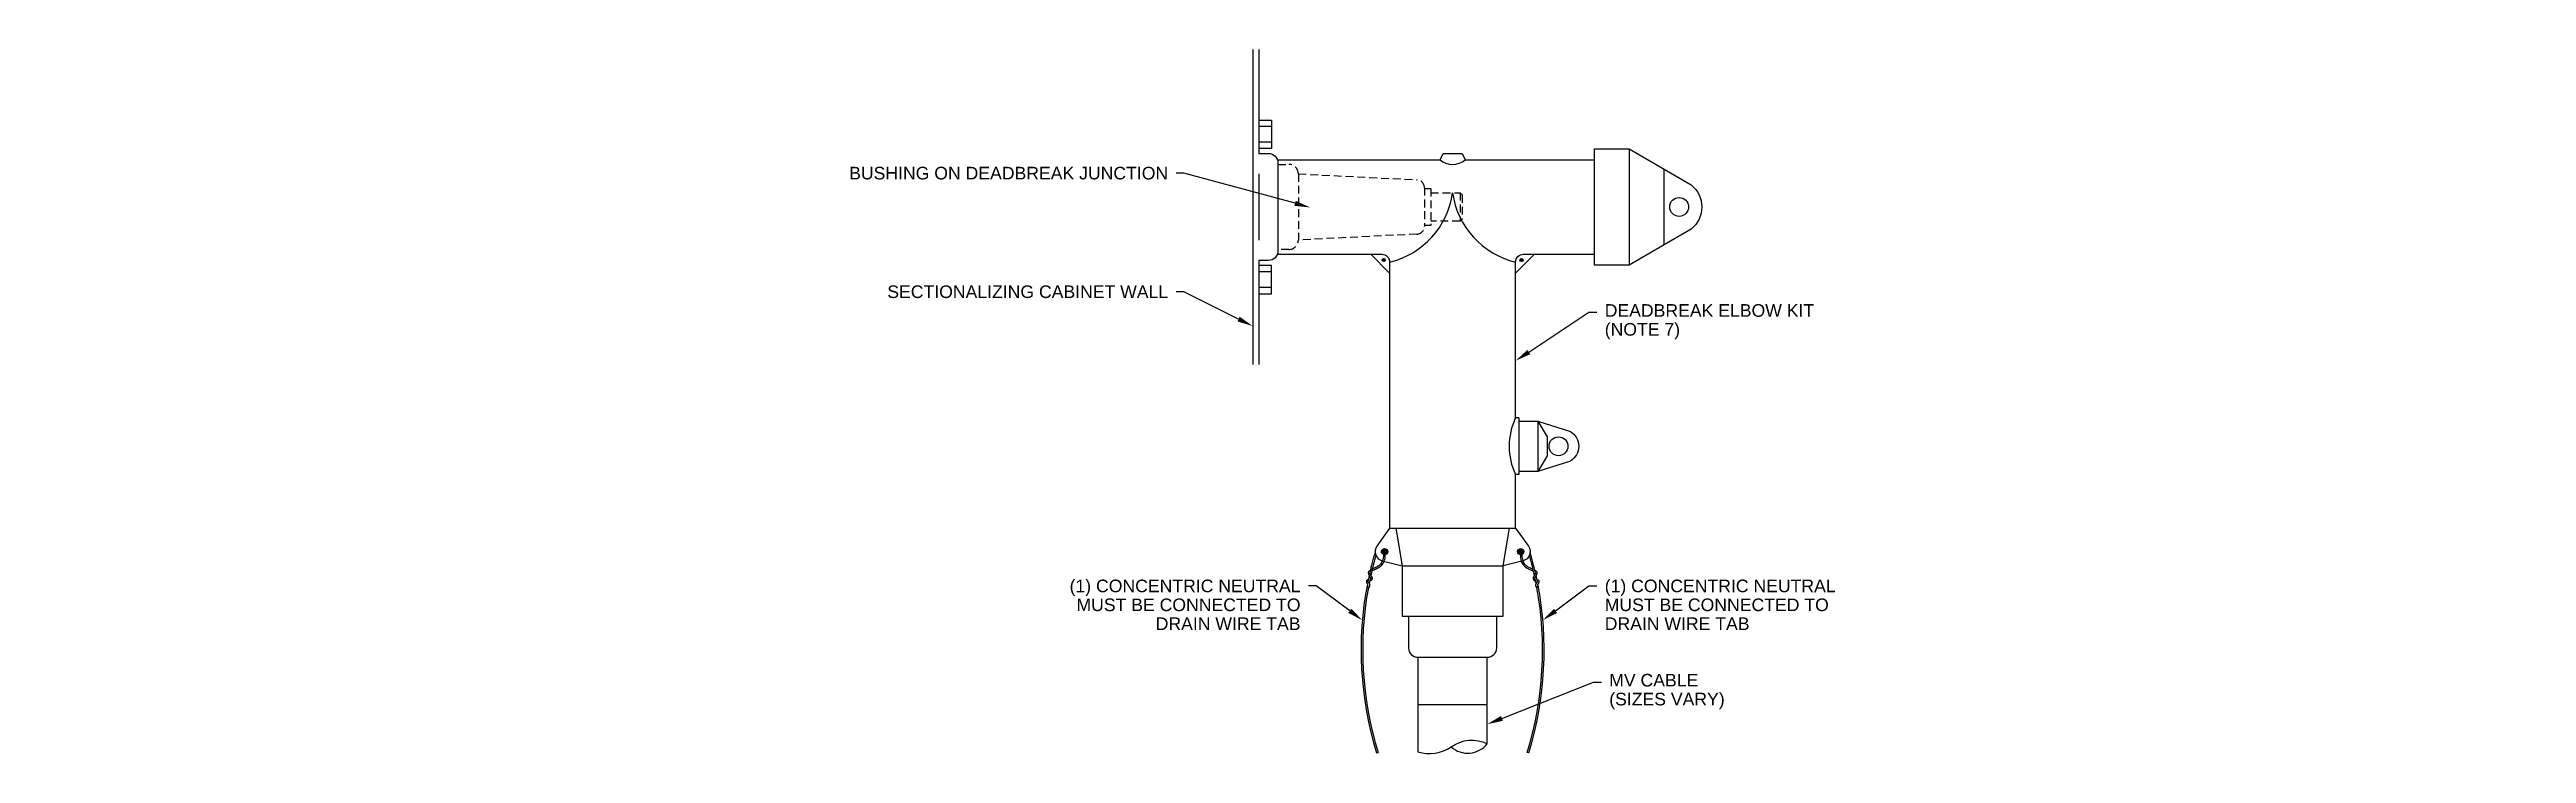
# Model space of a CAD drawing. Header units: feet. Extents: x -689 to 1837, y -511 to 1546.
# Drawn here: x 38.3 to 116.9, y -386.9 to -364.6 of the extents above; entities that cross this region are included whole.
import ezdxf
from ezdxf import colors
from ezdxf.entities.mleader import LeaderData, LeaderLine
from ezdxf.math import Vec2, Vec3

# ---------------------------------------------------------------- set-up
doc = ezdxf.new("R2010")
doc.units = ezdxf.units.FT
doc.header["$MEASUREMENT"] = 0
doc.linetypes.add('DASHED2', pattern=[0.375, 0.25, -0.125])
doc.layers.add('TEXT', color=1, linetype='Continuous')
doc.styles.add('NEI-A', font='arial.ttf')

msp = doc.modelspace()

# ---------------------------------------------------------------- hatches: boundary and pattern name
h = msp.add_hatch(color=256)
h.dxf.hatch_style = 1
edge = h.paths.add_edge_path()
edge.add_arc((80.6756, -371.24671), 0.05, 0, 360)
h = msp.add_hatch(color=256)
h.dxf.hatch_style = 1
edge = h.paths.add_edge_path()
edge.add_arc((85.04882, -371.24671), 0.05, 0, 360)
h = msp.add_hatch(color=256)
h.dxf.hatch_style = 1
edge = h.paths.add_edge_path()
edge.add_arc((80.70296, -380.50659), 0.1, 0, 360)
h = msp.add_hatch(color=256)
h.dxf.hatch_style = 1
edge = h.paths.add_edge_path()
edge.add_arc((85.02146, -380.50659), 0.1, 0, 360)

# ---------------------------------------------------------------- linework, layer by layer
msp.add_line((81.76221, -383.8601), (81.76221, -386.8601))
for points in [[(76.51833, -364.5601), (76.51833, -374.5601)], [(76.71833, -364.5601), (76.71833, -367.8601)], [(76.71833, -366.80466), (77.11833, -366.80466), (77.11833, -367.70466), (76.71833, -367.70466)], [(77.11833, -367.00466), (76.71833, -367.00466)], [(77.11833, -367.50466), (76.71833, -367.50466)], [(76.71833, -368.5101), (76.71833, -370.6101)], [(77.30117, -368.0601), (82.46221, -368.0601)], [(82.46221, -368.0601), (82.56221, -367.8601), (83.16221, -367.8601), (83.26221, -368.0601)], [(83.26221, -368.0601), (87.36833, -368.0601)], [(89.56833, -368.35345), (89.56833, -370.76676)], [(76.71833, -371.2601), (76.71833, -374.5601)], [(76.71833, -372.31554), (77.11833, -372.31554), (77.11833, -371.41554), (76.71833, -371.41554)], [(77.11833, -371.61554), (76.71833, -371.61554)], [(80.26221, -371.0601), (80.86221, -371.6601)], [(85.46221, -371.0601), (84.86221, -371.6601)], [(77.11833, -372.11554), (76.71833, -372.11554)], [(84.96221, -376.2601), (84.96221, -378.0601), (84.86221, -378.0601)], [(84.96221, -376.2601), (84.86221, -376.2601)], [(84.96221, -376.3601), (85.56221, -376.3601), (85.56221, -377.9601), (84.96221, -377.9601)], [(85.56221, -376.3601), (85.86221, -376.8601), (85.86221, -377.4601), (85.56221, -377.9601)], [(81.06221, -379.7601), (81.26221, -380.9601), (84.46221, -380.9601), (84.66221, -379.7601)], [(80.25216, -381.09435), (80.24944, -381.09619), (80.24067, -381.10215), (80.23188, -381.10831), (80.22329, -381.11467), (80.21512, -381.12129), (80.20761, -381.12817), (80.20098, -381.13536), (80.19545, -381.14288), (80.19125, -381.15076), (80.18854, -381.15901), (80.1872, -381.16758), (80.18705, -381.17639), (80.18789, -381.18537), (80.18955, -381.19445), (80.19183, -381.20354), (80.19456, -381.21258), (80.19754, -381.22149), (80.20061, -381.23021), (80.20375, -381.2387), (80.20695, -381.24694), (80.2102, -381.2549), (80.21349, -381.26256), (80.21683, -381.26989), (80.2202, -381.27686), (80.22361, -381.28346), (80.22703, -381.28966), (80.23043, -381.29547), (80.23376, -381.30092), (80.23698, -381.30601), (80.24004, -381.31078), (80.24289, -381.31524), (80.24549, -381.3194), (80.24779, -381.32328), (80.24975, -381.32692), (80.25139, -381.33035), (80.25273, -381.33361), (80.25378, -381.33675), (80.25456, -381.33982), (80.25511, -381.34286), (80.25544, -381.34593), (80.25557, -381.34906), (80.25552, -381.35228), (80.25529, -381.35557), (80.2549, -381.35887), (80.25435, -381.36214), (80.25365, -381.36533), (80.2528, -381.36839), (80.2518, -381.37128), (80.25068, -381.37393), (80.24941, -381.37633), (80.24795, -381.3785), (80.24623, -381.38047), (80.2442, -381.3823), (80.24178, -381.38402), (80.23892, -381.38567)], [(80.66389, -380.59864), (80.66391, -380.65546), (80.65909, -380.70723), (80.64987, -380.7542), (80.6367, -380.79661), (80.62003, -380.83469), (80.60031, -380.8687), (80.57797, -380.89886), (80.55347, -380.92542), (80.52729, -380.94864), (80.49999, -380.96881), (80.47217, -380.98628), (80.44444, -381.00136), (80.41739, -381.01437), (80.39162, -381.02565), (80.36772, -381.03551), (80.34631, -381.04427), (80.3278, -381.05224), (80.31195, -381.05955), (80.31177, -381.05964)], [(81.26221, -380.9601), (81.26221, -382.5601), (84.46221, -382.5601), (84.46221, -380.9601)], [(85.06053, -380.59864), (85.0605, -380.65546), (85.06532, -380.70723), (85.07454, -380.7542), (85.08771, -380.79661), (85.10438, -380.83469), (85.12411, -380.8687), (85.14645, -380.89886), (85.17094, -380.92542), (85.19713, -380.94864), (85.22443, -380.96881), (85.25224, -380.98628), (85.27998, -381.00136), (85.30703, -381.01437), (85.3328, -381.02565), (85.35669, -381.03551), (85.37811, -381.04427), (85.39662, -381.05224), (85.41247, -381.05955), (85.41264, -381.05964)], [(85.47226, -381.09435), (85.47498, -381.09619), (85.48375, -381.10215), (85.49254, -381.10831), (85.50113, -381.11467), (85.50929, -381.12129), (85.51681, -381.12817), (85.52344, -381.13536), (85.52897, -381.14288), (85.53316, -381.15076), (85.53587, -381.15901), (85.53721, -381.16758), (85.53737, -381.17639), (85.53652, -381.18537), (85.53487, -381.19445), (85.53258, -381.20354), (85.52986, -381.21258), (85.52688, -381.22149), (85.5238, -381.23021), (85.52066, -381.2387), (85.51747, -381.24694), (85.51422, -381.2549), (85.51092, -381.26256), (85.50759, -381.26989), (85.50421, -381.27686), (85.50081, -381.28346), (85.49739, -381.28966), (85.49399, -381.29547), (85.49065, -381.30092), (85.48743, -381.30601), (85.48438, -381.31078), (85.48152, -381.31524), (85.47893, -381.3194), (85.47663, -381.32328), (85.47466, -381.32692), (85.47303, -381.33035), (85.47169, -381.33361), (85.47064, -381.33675), (85.46985, -381.33982), (85.4693, -381.34286), (85.46898, -381.34593), (85.46885, -381.34906), (85.4689, -381.35228), (85.46913, -381.35557), (85.46952, -381.35887), (85.47007, -381.36214), (85.47077, -381.36533), (85.47162, -381.36839), (85.47261, -381.37128), (85.47374, -381.37393), (85.47501, -381.37633), (85.47647, -381.3785), (85.47819, -381.38047), (85.48022, -381.3823), (85.48263, -381.38402), (85.48549, -381.38567)], [(80.1855, -381.39716), (80.16947, -381.39897), (80.16477, -381.40047), (80.16042, -381.40203), (80.15641, -381.4037), (80.15271, -381.40556), (80.14931, -381.40767), (80.14619, -381.41011), (80.14334, -381.41294), (80.14075, -381.41622), (80.1384, -381.41992), (80.13631, -381.424), (80.13448, -381.42843), (80.13289, -381.43318), (80.13157, -381.4382), (80.13051, -381.44346), (80.12971, -381.44893), (80.12917, -381.45455), (80.12891, -381.46028), (80.12894, -381.46607), (80.12927, -381.47185), (80.12992, -381.47757), (80.1309, -381.48317), (80.13222, -381.4886), (80.13391, -381.4938), (80.13594, -381.49873), (80.13827, -381.50342), (80.14082, -381.50791), (80.14351, -381.51224), (80.14627, -381.51646), (80.14901, -381.5206), (80.15167, -381.52472), (80.15416, -381.52884), (80.15642, -381.53302), (80.15844, -381.53727), (80.16021, -381.54158), (80.16174, -381.54597), (80.16302, -381.55044), (80.16406, -381.55501), (80.16484, -381.55968), (80.16537, -381.56445), (80.16563, -381.56934), (80.16547, -381.5744), (80.16473, -381.57968), (80.16326, -381.58525), (80.16089, -381.59114), (80.15747, -381.59743), (80.15282, -381.60415), (80.14679, -381.61138)], [(80.14679, -381.61138), (80.1989, -381.6486)], [(85.57763, -381.61138), (85.52551, -381.6486)], [(85.53892, -381.39716), (85.55495, -381.39897), (85.55965, -381.40047), (85.56399, -381.40203), (85.56801, -381.4037), (85.57171, -381.40556), (85.57511, -381.40767), (85.57822, -381.41011), (85.58107, -381.41294), (85.58367, -381.41622), (85.58601, -381.41992), (85.58811, -381.424), (85.58994, -381.42843), (85.59152, -381.43318), (85.59284, -381.4382), (85.59391, -381.44346), (85.59471, -381.44893), (85.59525, -381.45455), (85.59551, -381.46028), (85.59548, -381.46607), (85.59514, -381.47185), (85.5945, -381.47757), (85.59352, -381.48317), (85.59219, -381.4886), (85.59051, -381.4938), (85.58847, -381.49873), (85.58614, -381.50342), (85.58359, -381.50791), (85.5809, -381.51224), (85.57815, -381.51646), (85.5754, -381.5206), (85.57275, -381.52472), (85.57026, -381.52884), (85.568, -381.53302), (85.56598, -381.53727), (85.5642, -381.54158), (85.56268, -381.54597), (85.56139, -381.55044), (85.56036, -381.55501), (85.55958, -381.55968), (85.55904, -381.56445), (85.55879, -381.56934), (85.55895, -381.5744), (85.55968, -381.57968), (85.56115, -381.58525), (85.56352, -381.59114), (85.56695, -381.59743), (85.5716, -381.60415), (85.57763, -381.61138)], [(83.96221, -386.6107), (83.96221, -383.8601)], [(81.76221, -385.3601), (83.96221, -385.3601)], [(80.44932, -386.89727), (80.4971, -386.88257)], [(85.2751, -386.89727), (85.22731, -386.88257)]]:
    msp.add_lwpolyline(points)
msp.add_lwpolyline([(87.36833, -367.7101), (88.46833, -367.7101), (88.46833, -371.4101), (87.36833, -371.4101)], close=True)
for points in [[(88.46833, -367.7101), (90.43241, -368.85881, -0.47899758), (90.43241, -370.2614), (88.46833, -371.4101)], [(76.71833, -367.8601), (77.01833, -367.8601, -0.41421356), (77.31833, -368.1601), (77.31833, -370.9601, -0.41421356), (77.01833, -371.2601), (76.71833, -371.2601)], [(77.30117, -371.0601), (80.61221, -371.0601, -0.41421356), (80.86221, -371.3101), (80.86221, -379.7601), (84.86221, -379.7601), (84.86221, -378.0601)], [(84.86221, -376.2601), (84.86221, -371.3101, -0.41421356), (85.11221, -371.0601), (87.36833, -371.0601)], [(85.56221, -376.3601), (86.60046, -376.69169, -0.55879519), (86.60046, -377.62852), (85.56221, -377.9601)], [(80.86221, -379.7601), (80.45778, -380.33372, 0.52484359), (80.62827, -380.79714), (81.26221, -380.9601)], [(84.86221, -379.7601), (85.26664, -380.33372, -0.52484359), (85.09615, -380.79714), (84.46221, -380.9601)], [(80.71389, -380.59862), (80.71391, -380.65544, -0.02332165), (80.7137, -380.66009), (80.70888, -380.71187, -0.02524326), (80.70816, -380.71686), (80.69894, -380.76383, -0.02682882), (80.69762, -380.76903), (80.68446, -380.81144, -0.02788977), (80.68251, -380.81666), (80.66584, -380.85475, -0.02827833), (80.66328, -380.85979), (80.64355, -380.89379, -0.02793313), (80.64049, -380.89845), (80.61815, -380.92862, -0.02689998), (80.61473, -380.93276), (80.59023, -380.95932, -0.02512144), (80.58664, -380.96283), (80.56046, -380.98605, -0.0222099), (80.55701, -380.98884), (80.52971, -381.00902, -0.01895621), (80.52658, -381.01116), (80.49876, -381.02863, -0.01568053), (80.49606, -381.03021), (80.46832, -381.04529, -0.01239706), (80.46612, -381.04642), (80.43906, -381.05943, -0.00900577), (80.43743, -381.06018), (80.41166, -381.07146, -0.00526515), (80.41069, -381.07187), (80.38679, -381.08173, -0.00069673), (80.38666, -381.08178), (80.36567, -381.09037), (80.34825, -381.09788), (80.33395, -381.10453), (80.32235, -381.11045), (80.31308, -381.11574), (80.30566, -381.12051), (80.29955, -381.125), (80.29557, -381.12831)], [(85.01053, -380.59862), (85.0105, -380.65544, 0.02332165), (85.01072, -380.66009), (85.01554, -380.71187, 0.02524326), (85.01626, -380.71686), (85.02548, -380.76383, 0.02682882), (85.02679, -380.76903), (85.03996, -380.81144, 0.02788977), (85.04191, -380.81666), (85.05858, -380.85475, 0.02827833), (85.06114, -380.85979), (85.08086, -380.89379, 0.02793313), (85.08393, -380.89845), (85.10626, -380.92862, 0.02689998), (85.10969, -380.93276), (85.13419, -380.95932, 0.02512144), (85.13777, -380.96283), (85.16396, -380.98605, 0.0222099), (85.16741, -380.98884), (85.19471, -381.00902, 0.01895621), (85.19784, -381.01116), (85.22565, -381.02863, 0.01568053), (85.22836, -381.03021), (85.25609, -381.04529, 0.01239706), (85.2583, -381.04642), (85.28535, -381.05943, 0.00900577), (85.28699, -381.06018), (85.31276, -381.07146, 0.00526515), (85.31373, -381.07187), (85.33762, -381.08173, 0.00069673), (85.33775, -381.08178), (85.35875, -381.09037), (85.37617, -381.09788), (85.39047, -381.10453), (85.40207, -381.11045), (85.41134, -381.11574), (85.41875, -381.12051), (85.42487, -381.125), (85.42885, -381.12831)], [(80.17245, -381.46159), (80.18261, -381.47191, -0.08880147), (80.21529, -381.51673), (80.21731, -381.52097, -0.01344956), (80.2184, -381.52343), (80.22017, -381.52774, -0.01380397), (80.22115, -381.53033), (80.22268, -381.53472, -0.01402308), (80.22353, -381.53739), (80.22481, -381.54186, -0.01409692), (80.22551, -381.54459), (80.22655, -381.54916, -0.01402295), (80.22709, -381.55191), (80.22787, -381.55658, -0.01380639), (80.22825, -381.55931), (80.22879, -381.56408, -0.0148423), (80.22903, -381.56704), (80.22928, -381.57193, -0.02085698), (80.22933, -381.5761), (80.22917, -381.58116, -0.02666419), (80.22872, -381.58647), (80.22798, -381.59176, -0.03011161), (80.2268, -381.59766), (80.22532, -381.60322, -0.03088338), (80.22338, -381.60907), (80.22101, -381.61497, -0.0293354), (80.21851, -381.62027), (80.21508, -381.62656, -0.02630927), (80.21233, -381.63103), (80.20768, -381.63776, -0.02269406), (80.20493, -381.64137), (80.1989, -381.6486)], [(80.2325, -381.17955), (80.23493, -381.19084), (80.23743, -381.19962), (80.24193, -381.21039), (80.24597, -381.21972), (80.24935, -381.22672), (80.25289, -381.23338), (80.26238, -381.24914), (80.26501, -381.25466), (80.26773, -381.25993), (80.2705, -381.26495), (80.27334, -381.2698), (80.27623, -381.27452), (80.27916, -381.27916), (80.28212, -381.28378, -0.00027288), (80.28215, -381.28383), (80.285, -381.28828, -0.00281675), (80.2853, -381.28876), (80.2879, -381.29292, -0.0060236), (80.28853, -381.29395), (80.29083, -381.29783, -0.00969883), (80.29178, -381.29952), (80.29375, -381.30316, -0.01226707), (80.29486, -381.30534), (80.2965, -381.30877, -0.01445122), (80.29767, -381.31141), (80.299, -381.31467, -0.01640777), (80.30014, -381.31775), (80.30119, -381.32089, -0.01781759), (80.3022, -381.32431), (80.30299, -381.32738, -0.01837107), (80.30377, -381.33097), (80.30432, -381.33401, -0.0178833), (80.30483, -381.33755), (80.30516, -381.34061, -0.01638049), (80.3054, -381.34388), (80.30553, -381.34701, -0.01430511), (80.30556, -381.34987), (80.30551, -381.35309, -0.01297687), (80.3054, -381.35569), (80.30518, -381.35898, -0.01236758), (80.30495, -381.36144), (80.30456, -381.36474, -0.01225713), (80.30421, -381.36717), (80.30366, -381.37044, -0.01263196), (80.30318, -381.37292), (80.30247, -381.37611, -0.01353537), (80.30182, -381.37873), (80.30097, -381.38179, -0.01507606), (80.30007, -381.38467), (80.29908, -381.38756, -0.01744986), (80.29783, -381.39081), (80.2967, -381.39347, -0.02127299), (80.29487, -381.39731), (80.29361, -381.39971, -0.02669298), (80.29086, -381.40428), (80.2894, -381.40645, -0.03047311), (80.2857, -381.41128), (80.28398, -381.41326, -0.03098749), (80.27964, -381.41767), (80.27761, -381.4195, -0.02828077), (80.2732, -381.42303), (80.27078, -381.42475, -0.02359096), (80.26681, -381.4273), (80.26396, -381.42896, -0.01838766), (80.26071, -381.43068), (80.25734, -381.43231, -0.01363948), (80.25486, -381.43343), (80.25092, -381.43507, -0.00964519), (80.24913, -381.43578), (80.24459, -381.43748, -0.00651685), (80.24336, -381.43792), (80.23832, -381.43966, -0.00448512), (80.23747, -381.43994), (80.23205, -381.4417, -0.00311199), (80.23145, -381.44189), (80.22713, -381.44323, -0.00209704)], [(85.49191, -381.17955), (85.48949, -381.19084), (85.48699, -381.19962), (85.48248, -381.21039), (85.47845, -381.21972), (85.47507, -381.22672), (85.47152, -381.23338), (85.46203, -381.24914), (85.4594, -381.25466), (85.45669, -381.25993), (85.45392, -381.26495), (85.45108, -381.2698), (85.44819, -381.27452), (85.44526, -381.27916), (85.44229, -381.28378, 0.00027288), (85.44226, -381.28383), (85.43941, -381.28828, 0.00281675), (85.43911, -381.28876), (85.43651, -381.29292, 0.0060236), (85.43589, -381.29395), (85.43359, -381.29783, 0.00969883), (85.43264, -381.29952), (85.43067, -381.30316, 0.01226707), (85.42956, -381.30534), (85.42792, -381.30877, 0.01445122), (85.42675, -381.31141), (85.42542, -381.31467, 0.01640777), (85.42427, -381.31775), (85.42322, -381.32089, 0.01781759), (85.42221, -381.32431), (85.42142, -381.32738, 0.01837107), (85.42064, -381.33097), (85.42009, -381.33401, 0.0178833), (85.41959, -381.33755), (85.41926, -381.34061, 0.01638049), (85.41902, -381.34388), (85.41889, -381.34701, 0.01430511), (85.41886, -381.34987), (85.41891, -381.35309, 0.01297687), (85.41902, -381.35569), (85.41924, -381.35898, 0.01236758), (85.41947, -381.36144), (85.41986, -381.36474, 0.01225713), (85.42021, -381.36717), (85.42076, -381.37044, 0.01263196), (85.42124, -381.37292), (85.42194, -381.37611, 0.01353537), (85.4226, -381.37873), (85.42345, -381.38179, 0.01507606), (85.42435, -381.38467), (85.42534, -381.38756, 0.01744986), (85.42659, -381.39081), (85.42772, -381.39347, 0.02127299), (85.42954, -381.39731), (85.43081, -381.39971, 0.02669298), (85.43355, -381.40428), (85.43501, -381.40645, 0.03047311), (85.43872, -381.41128), (85.44043, -381.41326, 0.03098749), (85.44478, -381.41767), (85.44681, -381.4195, 0.02828077), (85.45122, -381.42303), (85.45364, -381.42475, 0.02359096), (85.4576, -381.4273), (85.46046, -381.42896, 0.01838766), (85.46371, -381.43068), (85.46707, -381.43231, 0.01363948), (85.46956, -381.43343), (85.4735, -381.43507, 0.00964519), (85.47529, -381.43578), (85.47983, -381.43748, 0.00651685), (85.48105, -381.43792), (85.4861, -381.43966, 0.00448512), (85.48695, -381.43994), (85.49237, -381.4417, 0.00311199), (85.49296, -381.44189), (85.49728, -381.44323, 0.00209704)], [(85.55197, -381.46159), (85.54181, -381.47191, 0.08880147), (85.50912, -381.51673), (85.50711, -381.52097, 0.01344956), (85.50602, -381.52343), (85.50424, -381.52774, 0.01380397), (85.50326, -381.53033), (85.50173, -381.53472, 0.01402308), (85.50089, -381.53739), (85.4996, -381.54186, 0.01409692), (85.49891, -381.54459), (85.49787, -381.54916, 0.01402295), (85.49733, -381.55191), (85.49655, -381.55658, 0.01380639), (85.49616, -381.55931), (85.49563, -381.56408, 0.0148423), (85.49539, -381.56704), (85.49513, -381.57193, 0.02085698), (85.49509, -381.5761), (85.49525, -381.58116, 0.02666419), (85.4957, -381.58647), (85.49644, -381.59176, 0.03011161), (85.49762, -381.59766), (85.49909, -381.60322, 0.03088338), (85.50104, -381.60907), (85.5034, -381.61497, 0.0293354), (85.5059, -381.62027), (85.50933, -381.62656, 0.02630927), (85.51209, -381.63103), (85.51674, -381.63776, 0.02269406), (85.51948, -381.64137), (85.52551, -381.6486)], [(81.46221, -382.5601), (81.46221, -383.5601, 0.41421356), (81.76221, -383.8601), (83.96221, -383.8601, 0.41421356), (84.26221, -383.5601), (84.26221, -382.5601)], [(81.76221, -386.8601, 0.225799), (82.81781, -386.70917, -0.28712315), (83.96221, -386.6107, -0.33356335)]]:
    msp.add_lwpolyline(points, format="xyb")
at = {"linetype": 'DASHED2'}
for points in [[(77.31833, -368.2101), (77.66833, -368.2101, -0.41421356), (77.96833, -368.5101), (77.96833, -370.6101, -0.41421356), (77.66833, -370.9101), (77.31833, -370.9101)], [(77.96833, -368.5101), (81.73081, -368.69823, -0.39965564), (81.96833, -368.94792), (81.96833, -370.17229, -0.39965564), (81.73081, -370.42198), (77.96833, -370.6101)]]:
    msp.add_lwpolyline(points, format="xyb", dxfattribs=at)
for points in [[(81.96833, -368.97561), (82.16833, -368.97561), (82.16833, -370.1446), (81.96833, -370.1446)], [(82.16833, -369.1101), (83.09833, -369.1101), (83.16833, -369.1801), (83.16833, -369.9401), (83.09833, -370.0101), (82.16833, -370.0101)], [(83.09833, -369.1101), (83.09833, -370.0101)]]:
    msp.add_lwpolyline(points, dxfattribs=at)
for centre, radius in [((90.04928, -369.5601), 0.3), ((80.6756, -371.24671), 0.05), ((85.04882, -371.24671), 0.05), ((86.22049, -377.1601), 0.3), ((80.70296, -380.50659), 0.1), ((85.02146, -380.50659), 0.1)]:
    msp.add_circle(centre, radius)
for centre, radius, start, end in [((82.86221, -367.60517), 0.60577, 228.676259, 311.323741), ((80.25701, -368.75083), 2.62986, 283.3045733, 352.1480487), ((85.46741, -368.75083), 2.62986, 187.8519513, 256.6954267), ((86.69799, -377.1601), 2.04453, 153.8833655, 206.1166345), ((91.05822, -383.63202), 11.10004, 163.7198024, 167.2356242), ((91.05822, -383.63202), 11.05004, 164.1929502, 167.5899692), ((74.66619, -383.63202), 11.05004, 12.4100308, 15.8070498), ((74.66619, -383.63202), 11.10004, 12.7643758, 16.2801976), ((91.05822, -383.63202), 11.10004, 169.1158332, 197.1075466), ((91.05822, -383.63202), 11.05004, 169.6222344, 197.1075466), ((91.05822, -383.63202), 11.10004, 167.6787839, 168.724139), ((91.05822, -383.63202), 11.05004, 167.971137, 168.9430621), ((74.66619, -383.63202), 11.05004, 342.8924534, 10.3777656), ((74.66619, -383.63202), 11.10004, 342.8924534, 10.8841668), ((74.66619, -383.63202), 11.05004, 11.0569379, 12.028863), ((74.66619, -383.63202), 11.10004, 11.275861, 12.3212161), ((83.34244, -386.10708), 0.79859, 228.9330042, 320.9028293)]:
    msp.add_arc(centre, radius, start, end)

# ---------------------------------------------------------------- leaders
at = {"layer": 'TEXT'}
ml = msp.add_multileader_mtext('Standard', dxfattribs=at)
ml.set_content('BUSHING ON DEADBREAK JUNCTION', color=256, style='NEI-A')
ml.set_leader_properties()
ml.build(insert=Vec2(0, 0))
ml.multileader.update_dxf_attribs({"dogleg_length": 0.0625, "arrow_head_size": 0.5, "scale": 4})
ctx = ml.context
ctx.base_point, ctx.scale, ctx.char_height, ctx.arrow_head_size, ctx.landing_gap_size, ctx.plane_origin = Vec3(66.48687, -368.48934), 4, 0.4, 0.5, 0.25, Vec3(139.59895, -418.25713)
ctx.text_align_type = 2
notes = []
notes.append((ctx, [(0, (1, 1, 0), (74.33646, -368.48934), (-1, 0), 0.25, [(0, [(78.34503, -369.57617)], 0, [])])]))
ctx.mtext.insert, ctx.mtext.width, ctx.mtext.alignment, ctx.mtext.line_spacing_factor, ctx.mtext.flow_direction = Vec3(73.83646, -368.28593), 8.8725322, 3, 0.9, 5
ml = msp.add_multileader_mtext('Standard', dxfattribs=at)
ml.set_content('SECTIONALIZING CABINET WALL', color=256, style='NEI-A')
ml.set_leader_properties()
ml.build(insert=Vec2(0, 0))
ml.multileader.update_dxf_attribs({"dogleg_length": 0.0625, "arrow_head_size": 0.5, "scale": 4})
ctx = ml.context
ctx.base_point, ctx.scale, ctx.char_height, ctx.arrow_head_size, ctx.landing_gap_size, ctx.plane_origin = Vec3(68.98919, -372.25576), 4, 0.4, 0.5, 0.25, Vec3(139.59895, -422.02355)
ctx.text_align_type = 2
notes.append((ctx, [(0, (1, 1, 0), (74.33646, -372.25576), (-1, 0), 0.25, [(0, [(76.51833, -373.34259)], 0, [])])]))
ctx.mtext.insert, ctx.mtext.width, ctx.mtext.alignment, ctx.mtext.line_spacing_factor, ctx.mtext.flow_direction = Vec3(73.83646, -372.05234), 4.3120491, 3, 0.9, 5
ml = msp.add_multileader_mtext('Standard', dxfattribs=at)
ml.set_content('DEADBREAK ELBOW KIT\\P(NOTE 7)', color=256, style='NEI-A')
ml.set_leader_properties()
ml.build(insert=Vec2(0, 0))
ml.multileader.update_dxf_attribs({"dogleg_length": 0.0625, "arrow_head_size": 0.5, "scale": 4})
ctx = ml.context
ctx.base_point, ctx.scale, ctx.char_height, ctx.arrow_head_size, ctx.landing_gap_size, ctx.plane_origin = Vec3(87.43824, -372.906), 4, 0.4, 0.5, 0.25, Vec3(21.92575, -422.67379)
notes.append((ctx, [(0, (1, 1, 0), (87.18824, -372.906), (1, 0), 0.25, [(0, [(84.86221, -374.44397)], 0, [])])]))
ctx.mtext.insert, ctx.mtext.width, ctx.mtext.line_spacing_factor, ctx.mtext.flow_direction = Vec3(87.68824, -372.6472), 6.6378336, 0.9, 5
ml = msp.add_multileader_mtext('Standard', dxfattribs=at)
ml.set_content('(1) CONCENTRIC NEUTRAL\\PMUST BE CONNECTED TO\\PDRAIN WIRE TAB', color=256, style='NEI-A')
ml.set_leader_properties()
ml.build(insert=Vec2(0, 0))
ml.multileader.update_dxf_attribs({"dogleg_length": 0.0625, "arrow_head_size": 0.5, "scale": 4})
ctx = ml.context
ctx.base_point, ctx.scale, ctx.char_height, ctx.arrow_head_size, ctx.landing_gap_size, ctx.plane_origin = Vec3(70.51305, -381.5944), 4, 0.4, 0.5, 0.25, Vec3(143.79867, -431.3622)
ctx.text_align_type = 2
notes.append((ctx, [(0, (1, 1, 0), (78.53617, -381.5944), (-1, 0), 0.25, [(0, [(79.99881, -382.68321)], 0, [])])]))
ctx.mtext.insert, ctx.mtext.width, ctx.mtext.alignment, ctx.mtext.line_spacing_factor, ctx.mtext.flow_direction = Vec3(78.03617, -381.39427), 7.3109577, 3, 0.9, 5
ml = msp.add_multileader_mtext('Standard', dxfattribs=at)
ml.set_content('(1) CONCENTRIC NEUTRAL\\PMUST BE CONNECTED TO\\PDRAIN WIRE TAB', color=256, style='NEI-A')
ml.set_leader_properties()
ml.build(insert=Vec2(0, 0))
ml.multileader.update_dxf_attribs({"dogleg_length": 0.0625, "arrow_head_size": 0.5, "scale": 4})
ctx = ml.context
ctx.base_point, ctx.scale, ctx.char_height, ctx.arrow_head_size, ctx.landing_gap_size, ctx.plane_origin = Vec3(87.43824, -381.5944), 4, 0.4, 0.5, 0.25, Vec3(21.92575, -431.3622)
notes.append((ctx, [(0, (1, 1, 0), (87.18824, -381.5944), (1, 0), 0.25, [(0, [(85.72561, -382.68321)], 0, [])])]))
ctx.mtext.insert, ctx.mtext.width, ctx.mtext.line_spacing_factor, ctx.mtext.flow_direction = Vec3(87.68824, -381.39427), 7.3109577, 0.9, 5
ml = msp.add_multileader_mtext('Standard', dxfattribs=at)
ml.set_content('MV CABLE\\P(SIZES VARY)', color=256, style='NEI-A')
ml.set_leader_properties()
ml.build(insert=Vec2(0, 0))
ml.multileader.update_dxf_attribs({"dogleg_length": 0.0625, "arrow_head_size": 0.5, "scale": 4})
ctx = ml.context
ctx.base_point, ctx.scale, ctx.char_height, ctx.arrow_head_size, ctx.landing_gap_size, ctx.plane_origin = Vec3(87.58091, -384.64684), 4, 0.4, 0.5, 0.25, Vec3(21.19597, -435.02434)
notes.append((ctx, [(0, (1, 1, 0), (87.33091, -384.64684), (1, 0), 0.25, [(0, [(83.96221, -385.9854)], 0, [])])]))
ctx.mtext.insert, ctx.mtext.width, ctx.mtext.line_spacing_factor, ctx.mtext.flow_direction = Vec3(87.83091, -384.38804), 3.6476562, 0.9, 5
for ctx, leaders in notes:
    for number, flags, end, landing, length, lines in leaders:
        leader = LeaderData()
        leader.index, (leader.has_last_leader_line, leader.has_dogleg_vector, leader.attachment_direction) = number, flags
        leader.last_leader_point, leader.dogleg_vector, leader.dogleg_length = Vec3(end), Vec3(landing), length
        for number, points, colour, breaks in lines:
            line = LeaderLine()
            line.index, line.vertices, line.color, line.breaks = number, Vec3.list(points), colors.encode_raw_color(colour), breaks
            leader.lines.append(line)
        ctx.leaders.append(leader)

doc.saveas('drawing.dxf')
